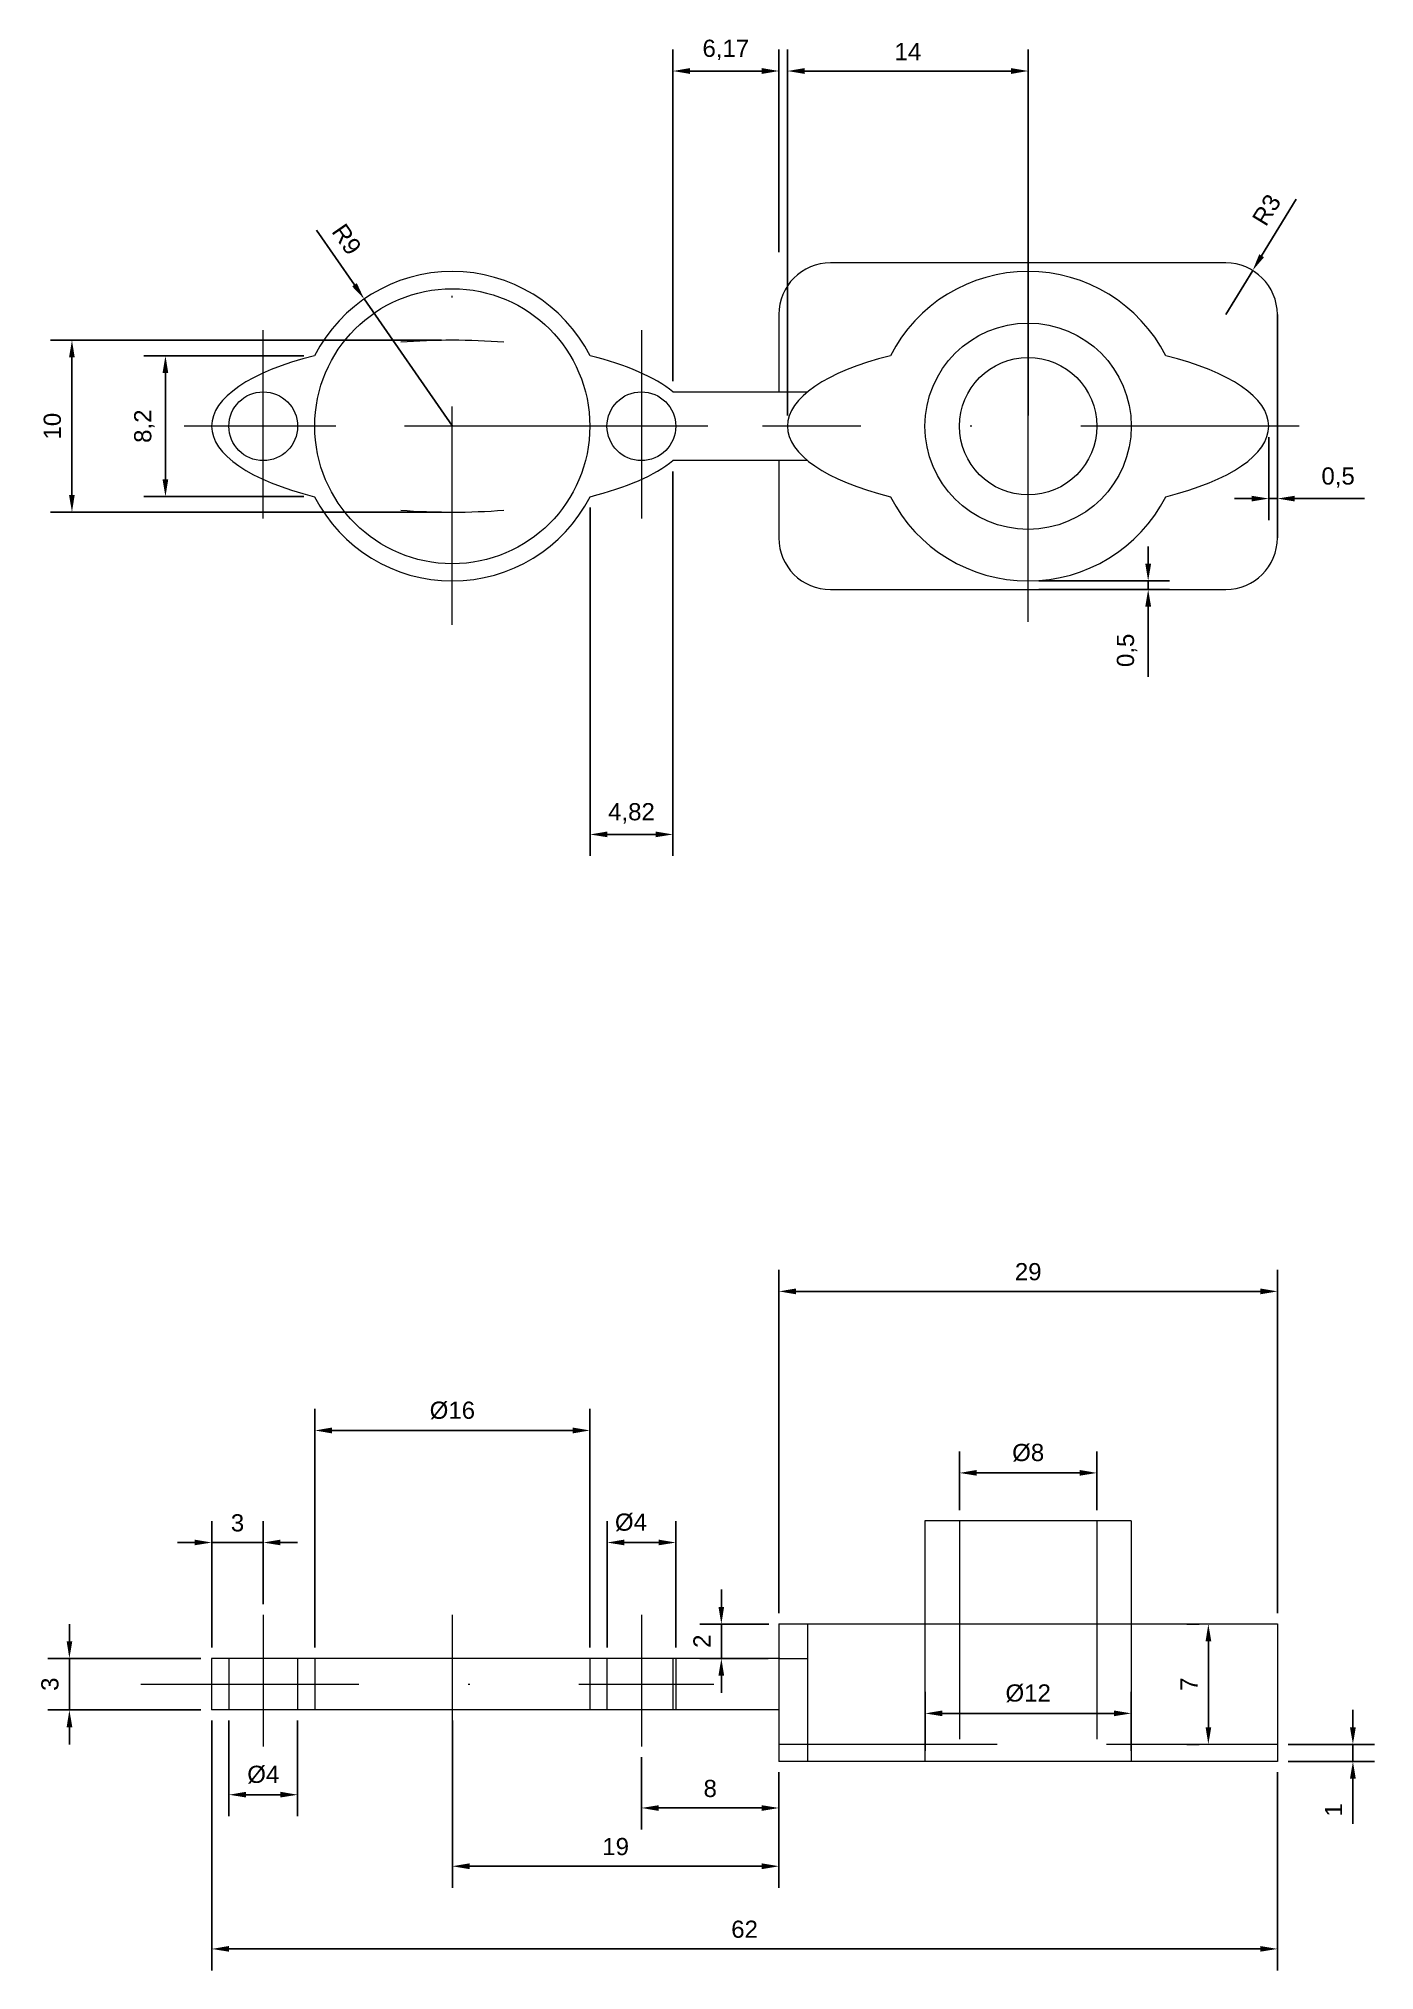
# Model space of a CAD drawing. Header units: millimetres. Extents: x -6 to 449, y -26 to 1066.
# Drawn here: x 33.8 to 111.5, y 953.3 to 1065.7 of the extents above; entities that cross this region are included whole.
import ezdxf

# ---------------------------------------------------------------- set-up
doc = ezdxf.new("R2010")
doc.units = ezdxf.units.MM
doc.linetypes.add('TRAZO_Y_PUNTO', pattern=[25.4, 12.7, -6.35, 0, -6.35])
doc.linetypes.add('TRAZOS', pattern=[19.05, 12.7, -6.35])
for name, color, linetype, lineweight in [('01_Contornos', 7, 'Continuous', 20), ('02_Ocultas', 4, 'TRAZOS', 20), ('03_Ejes', 1, 'TRAZO_Y_PUNTO', 18), ('04_Cotas', 3, 'Continuous', 18)]:
    doc.layers.add(name, color=color, linetype=linetype, lineweight=lineweight)
doc.styles.get("Standard").update_dxf_attribs({"font": 'arial.ttf'})
doc.dimstyles.new('ISO-25', dxfattribs={"dimtxt": 2.5, "dimasz": 2.5, "dimexe": 1.25, "dimexo": 0.625, "dimtad": 1, "dimtxsty": 'Standard', "dimcen": 2.5, "dimadec": 0, "dimazin": 0, "dimtfac": 1, "dimtmove": 0, "dimatfit": 3, "dimfxl": 1, "dimarcsym": 0})

msp = doc.modelspace()

# ---------------------------------------------------------------- blocks, each defined once
blk = doc.blocks.new('*D20')
at = {"layer": '04_Cotas', "color": 0, "lineweight": -2, "transparency": 16777216}
for p, q in [((43.89, 967.81), (43.89, 953.28)), ((105.89, 964.81), (105.89, 953.28)), ((44.89, 954.53), (104.89, 954.53))]:
    blk.add_line(p, q, dxfattribs=at)
at = {"layer": '04_Cotas', "color": 0, "transparency": 16777216}
for points in [[(44.89, 954.7), (44.89, 954.37), (43.89, 954.53)], [(104.89, 954.7), (104.89, 954.37), (105.89, 954.53)]]:
    blk.add_solid(points, dxfattribs=at)
at = {"layer": 'Defpoints', "color": 0, "transparency": 16777216}
for p in [(43.89, 968.43), (105.89, 965.43), (105.89, 954.53)]:
    blk.add_point(p, dxfattribs=at)
at = {"layer": '04_Cotas', "color": 0, "transparency": 16777216, "insert": (74.89, 955.67), "char_height": 1, "attachment_point": 5}
blk.add_mtext('62', dxfattribs=at)
blk = doc.blocks.new('*D21')
at = {"layer": '04_Cotas', "color": 0, "lineweight": -2, "transparency": 16777216}
for p, q in [((87.39, 980.06), (87.39, 983.47)), ((95.39, 980.06), (95.39, 983.47)), ((88.39, 982.22), (94.39, 982.22))]:
    blk.add_line(p, q, dxfattribs=at)
at = {"layer": '04_Cotas', "color": 0, "transparency": 16777216}
for points in [[(88.39, 982.39), (88.39, 982.06), (87.39, 982.22)], [(94.39, 982.39), (94.39, 982.06), (95.39, 982.22)]]:
    blk.add_solid(points, dxfattribs=at)
at = {"layer": 'Defpoints', "color": 0, "transparency": 16777216}
for p in [(95.39, 982.22), (87.39, 979.43), (95.39, 979.43)]:
    blk.add_point(p, dxfattribs=at)
at = {"layer": '04_Cotas', "color": 0, "transparency": 16777216, "insert": (91.39, 983.39), "char_height": 1, "attachment_point": 5}
blk.add_mtext('Ø8', dxfattribs=at)
blk = doc.blocks.new('*D22')
at = {"layer": '04_Cotas', "color": 0, "lineweight": -2, "transparency": 16777216}
for p, q in [((49.99, 1054.51), (52.19, 1051.33)), ((57.89, 1043.11), (52.76, 1050.51))]:
    blk.add_line(p, q, dxfattribs=at)
at = {"layer": '04_Cotas', "color": 0, "transparency": 16777216}
blk.add_solid([(52.33, 1051.43), (52.06, 1051.24), (52.76, 1050.51)], dxfattribs=at)
at = {"layer": 'Defpoints', "color": 0, "transparency": 16777216}
for p in [(52.76, 1050.51), (57.89, 1043.11)]:
    blk.add_point(p, dxfattribs=at)
at = {"layer": '04_Cotas', "color": 0, "transparency": 16777216, "insert": (51.74, 1053.98), "char_height": 1, "attachment_point": 5, "rotation": 304.6905}
blk.add_mtext('R9', dxfattribs=at)
blk = doc.blocks.new('*D23')
at = {"layer": '04_Cotas', "color": 0, "lineweight": -2, "transparency": 16777216}
for p, q in [((49.25, 1047.21), (39.95, 1047.21)), ((41.2, 1046.21), (41.2, 1040.01)), ((49.25, 1039.01), (39.95, 1039.01))]:
    blk.add_line(p, q, dxfattribs=at)
at = {"layer": '04_Cotas', "color": 0, "transparency": 16777216}
for points in [[(41.03, 1046.21), (41.36, 1046.21), (41.2, 1047.21)], [(41.03, 1040.01), (41.36, 1040.01), (41.2, 1039.01)]]:
    blk.add_solid(points, dxfattribs=at)
at = {"layer": 'Defpoints', "color": 0, "transparency": 16777216}
for p in [(49.87, 1047.21), (41.2, 1039.01), (49.87, 1039.01)]:
    blk.add_point(p, dxfattribs=at)
at = {"layer": '04_Cotas', "color": 0, "transparency": 16777216, "insert": (39.97, 1043.11), "char_height": 1, "attachment_point": 5, "rotation": 90}
blk.add_mtext('8,2', dxfattribs=at)
blk = doc.blocks.new('*D24')
at = {"layer": '04_Cotas', "color": 0, "lineweight": -2, "transparency": 16777216}
for p, q in [((70.72, 1040.48), (70.72, 1018.11)), ((65.9, 1038.38), (65.9, 1018.11)), ((69.72, 1019.36), (66.9, 1019.36))]:
    blk.add_line(p, q, dxfattribs=at)
at = {"layer": '04_Cotas', "color": 0, "transparency": 16777216}
for points in [[(66.9, 1019.53), (66.9, 1019.2), (65.9, 1019.36)], [(69.72, 1019.53), (69.72, 1019.2), (70.72, 1019.36)]]:
    blk.add_solid(points, dxfattribs=at)
at = {"layer": 'Defpoints', "color": 0, "transparency": 16777216}
for p in [(70.72, 1041.11), (65.9, 1039.01), (65.9, 1019.36)]:
    blk.add_point(p, dxfattribs=at)
at = {"layer": '04_Cotas', "color": 0, "transparency": 16777216, "insert": (68.31, 1020.59), "char_height": 1, "attachment_point": 5}
blk.add_mtext('4,82', dxfattribs=at)
blk = doc.blocks.new('*D25')
at = {"layer": '04_Cotas', "color": 0, "lineweight": -2, "transparency": 16777216}
for p, q in [((70.72, 1045.73), (70.72, 1065.02)), ((76.89, 1053.23), (76.89, 1065.02)), ((71.72, 1063.77), (75.89, 1063.77))]:
    blk.add_line(p, q, dxfattribs=at)
at = {"layer": '04_Cotas', "color": 0, "transparency": 16777216}
for points in [[(71.72, 1063.94), (71.72, 1063.6), (70.72, 1063.77)], [(75.89, 1063.94), (75.89, 1063.6), (76.89, 1063.77)]]:
    blk.add_solid(points, dxfattribs=at)
at = {"layer": 'Defpoints', "color": 0, "transparency": 16777216}
for p in [(76.89, 1063.77), (76.89, 1052.61), (70.72, 1045.11)]:
    blk.add_point(p, dxfattribs=at)
at = {"layer": '04_Cotas', "color": 0, "transparency": 16777216, "insert": (73.8, 1065), "char_height": 1, "attachment_point": 5}
blk.add_mtext('6,17', dxfattribs=at)
blk = doc.blocks.new('*D26')
at = {"layer": '04_Cotas', "color": 0, "lineweight": -2, "transparency": 16777216}
for p, q in [((57.26, 1048.11), (34.51, 1048.11)), ((35.76, 1047.11), (35.76, 1039.11)), ((57.26, 1038.11), (34.51, 1038.11))]:
    blk.add_line(p, q, dxfattribs=at)
at = {"layer": '04_Cotas', "color": 0, "transparency": 16777216}
for points in [[(35.59, 1047.11), (35.92, 1047.11), (35.76, 1048.11)], [(35.59, 1039.11), (35.92, 1039.11), (35.76, 1038.11)]]:
    blk.add_solid(points, dxfattribs=at)
at = {"layer": 'Defpoints', "color": 0, "transparency": 16777216}
for p in [(57.89, 1048.11), (35.76, 1038.11), (57.89, 1038.11)]:
    blk.add_point(p, dxfattribs=at)
at = {"layer": '04_Cotas', "color": 0, "transparency": 16777216, "insert": (34.62, 1043.11), "char_height": 1, "attachment_point": 5, "rotation": 90}
blk.add_mtext('10', dxfattribs=at)
blk = doc.blocks.new('*D27')
at = {"layer": '04_Cotas', "color": 0, "lineweight": -2, "transparency": 16777216}
for p, q in [((49.89, 972.06), (49.89, 985.94)), ((65.89, 972.06), (65.89, 985.94)), ((50.89, 984.69), (64.89, 984.69))]:
    blk.add_line(p, q, dxfattribs=at)
at = {"layer": '04_Cotas', "color": 0, "transparency": 16777216}
for points in [[(50.89, 984.86), (50.89, 984.52), (49.89, 984.69)], [(64.89, 984.86), (64.89, 984.52), (65.89, 984.69)]]:
    blk.add_solid(points, dxfattribs=at)
at = {"layer": 'Defpoints', "color": 0, "transparency": 16777216}
for p in [(65.89, 984.69), (49.89, 971.43), (65.89, 971.43)]:
    blk.add_point(p, dxfattribs=at)
at = {"layer": '04_Cotas', "color": 0, "transparency": 16777216, "insert": (57.89, 985.85), "char_height": 1, "attachment_point": 5}
blk.add_mtext('Ø16', dxfattribs=at)
blk = doc.blocks.new('*D16')
at = {"layer": '04_Cotas', "color": 0, "lineweight": -2, "transparency": 16777216}
for p, q in [((77.39, 1043.73), (77.39, 1065.02)), ((91.39, 1043.73), (91.39, 1065.02)), ((90.39, 1063.77), (78.39, 1063.77))]:
    blk.add_line(p, q, dxfattribs=at)
at = {"layer": '04_Cotas', "color": 0, "transparency": 16777216}
for points in [[(78.39, 1063.94), (78.39, 1063.6), (77.39, 1063.77)], [(90.39, 1063.94), (90.39, 1063.6), (91.39, 1063.77)]]:
    blk.add_solid(points, dxfattribs=at)
at = {"layer": 'Defpoints', "color": 0, "transparency": 16777216}
for p in [(77.39, 1063.77), (77.39, 1043.11), (91.39, 1043.11)]:
    blk.add_point(p, dxfattribs=at)
at = {"layer": '04_Cotas', "color": 0, "transparency": 16777216, "insert": (84.39, 1064.9), "char_height": 1, "attachment_point": 5}
blk.add_mtext('14', dxfattribs=at)
blk = doc.blocks.new('*D28')
at = {"layer": '04_Cotas', "color": 0, "lineweight": -2, "transparency": 16777216}
for p, q in [((85.39, 966.06), (85.39, 969.48)), ((97.39, 966.06), (97.39, 969.48)), ((86.39, 968.23), (96.39, 968.23))]:
    blk.add_line(p, q, dxfattribs=at)
at = {"layer": '04_Cotas', "color": 0, "transparency": 16777216}
for points in [[(86.39, 968.4), (86.39, 968.07), (85.39, 968.23)], [(96.39, 968.4), (96.39, 968.07), (97.39, 968.23)]]:
    blk.add_solid(points, dxfattribs=at)
at = {"layer": 'Defpoints', "color": 0, "transparency": 16777216}
for p in [(97.39, 968.23), (85.39, 965.43), (97.39, 965.43)]:
    blk.add_point(p, dxfattribs=at)
at = {"layer": '04_Cotas', "color": 0, "transparency": 16777216, "insert": (91.39, 969.4), "char_height": 1, "attachment_point": 5}
blk.add_mtext('Ø12', dxfattribs=at)
blk = doc.blocks.new('*D29')
at = {"layer": '04_Cotas', "color": 0, "lineweight": -2, "transparency": 16777216}
for p, q in [((76.89, 974.06), (76.89, 994.03)), ((105.89, 974.06), (105.89, 994.03)), ((77.89, 992.78), (104.89, 992.78))]:
    blk.add_line(p, q, dxfattribs=at)
at = {"layer": '04_Cotas', "color": 0, "transparency": 16777216}
for points in [[(77.89, 992.95), (77.89, 992.61), (76.89, 992.78)], [(104.89, 992.95), (104.89, 992.61), (105.89, 992.78)]]:
    blk.add_solid(points, dxfattribs=at)
at = {"layer": 'Defpoints', "color": 0, "transparency": 16777216}
for p in [(105.89, 992.78), (76.89, 973.43), (105.89, 973.43)]:
    blk.add_point(p, dxfattribs=at)
at = {"layer": '04_Cotas', "color": 0, "transparency": 16777216, "insert": (91.39, 993.92), "char_height": 1, "attachment_point": 5}
blk.add_mtext('29', dxfattribs=at)
blk = doc.blocks.new('*D17')
at = {"layer": '04_Cotas', "color": 0, "lineweight": -2, "transparency": 16777216}
for p, q in [((66.89, 972.06), (66.89, 979.42)), ((70.89, 972.06), (70.89, 979.42)), ((69.89, 978.17), (67.89, 978.17))]:
    blk.add_line(p, q, dxfattribs=at)
at = {"layer": '04_Cotas', "color": 0, "transparency": 16777216}
for points in [[(67.89, 978.34), (67.89, 978.01), (66.89, 978.17)], [(69.89, 978.34), (69.89, 978.01), (70.89, 978.17)]]:
    blk.add_solid(points, dxfattribs=at)
at = {"layer": 'Defpoints', "color": 0, "transparency": 16777216}
for p in [(66.89, 978.17), (66.89, 971.43), (70.89, 971.43)]:
    blk.add_point(p, dxfattribs=at)
at = {"layer": '04_Cotas', "color": 0, "transparency": 16777216, "insert": (68.28, 979.34), "char_height": 1, "attachment_point": 5}
blk.add_mtext('Ø4', dxfattribs=at)
blk = doc.blocks.new('*D30')
at = {"layer": '04_Cotas', "color": 0, "lineweight": -2, "transparency": 16777216}
for p, q in [((44.89, 967.81), (44.89, 962.25)), ((48.89, 967.81), (48.89, 962.25)), ((45.89, 963.5), (47.89, 963.5))]:
    blk.add_line(p, q, dxfattribs=at)
at = {"layer": '04_Cotas', "color": 0, "transparency": 16777216}
for points in [[(45.89, 963.67), (45.89, 963.34), (44.89, 963.5)], [(47.89, 963.67), (47.89, 963.34), (48.89, 963.5)]]:
    blk.add_solid(points, dxfattribs=at)
at = {"layer": 'Defpoints', "color": 0, "transparency": 16777216}
for p in [(44.89, 968.43), (48.89, 968.43), (48.89, 963.5)]:
    blk.add_point(p, dxfattribs=at)
at = {"layer": '04_Cotas', "color": 0, "transparency": 16777216, "insert": (46.89, 964.67), "char_height": 1, "attachment_point": 5}
blk.add_mtext('Ø4', dxfattribs=at)
blk = doc.blocks.new('*D31')
at = {"layer": '04_Cotas', "color": 0, "lineweight": -2, "transparency": 16777216}
for p, q in [((110.28, 967.43), (110.28, 968.43)), ((106.51, 966.43), (111.53, 966.43)), ((110.28, 966.43), (110.28, 965.43)), ((106.51, 965.43), (111.53, 965.43)), ((110.28, 964.43), (110.28, 961.81))]:
    blk.add_line(p, q, dxfattribs=at)
at = {"layer": '04_Cotas', "color": 0, "transparency": 16777216}
for points in [[(110.11, 967.43), (110.45, 967.43), (110.28, 966.43)], [(110.11, 964.43), (110.45, 964.43), (110.28, 965.43)]]:
    blk.add_solid(points, dxfattribs=at)
at = {"layer": 'Defpoints', "color": 0, "transparency": 16777216}
for p in [(105.89, 966.43), (105.89, 965.43), (110.28, 965.43)]:
    blk.add_point(p, dxfattribs=at)
at = {"layer": '04_Cotas', "color": 0, "transparency": 16777216, "insert": (109.15, 962.62), "char_height": 1, "attachment_point": 5, "rotation": 90}
blk.add_mtext('1', dxfattribs=at)
blk = doc.blocks.new('*D32')
at = {"layer": '04_Cotas', "color": 0, "lineweight": -2, "transparency": 16777216}
for p, q in [((68.89, 965.69), (68.89, 961.48)), ((76.89, 964.81), (76.89, 961.48)), ((69.89, 962.73), (75.89, 962.73))]:
    blk.add_line(p, q, dxfattribs=at)
at = {"layer": '04_Cotas', "color": 0, "transparency": 16777216}
for points in [[(69.89, 962.89), (69.89, 962.56), (68.89, 962.73)], [(75.89, 962.89), (75.89, 962.56), (76.89, 962.73)]]:
    blk.add_solid(points, dxfattribs=at)
at = {"layer": 'Defpoints', "color": 0, "transparency": 16777216}
for p in [(68.89, 966.31), (76.89, 965.43), (76.89, 962.73)]:
    blk.add_point(p, dxfattribs=at)
at = {"layer": '04_Cotas', "color": 0, "transparency": 16777216, "insert": (72.89, 963.86), "char_height": 1, "attachment_point": 5}
blk.add_mtext('8', dxfattribs=at)
blk = doc.blocks.new('*D33')
at = {"layer": '04_Cotas', "color": 0, "lineweight": -2, "transparency": 16777216}
for p, q in [((43.89, 972.06), (43.89, 979.42)), ((46.89, 974.58), (46.89, 979.42)), ((42.89, 978.17), (41.89, 978.17)), ((43.89, 978.17), (46.89, 978.17)), ((47.89, 978.17), (48.89, 978.17))]:
    blk.add_line(p, q, dxfattribs=at)
at = {"layer": '04_Cotas', "color": 0, "transparency": 16777216}
for points in [[(42.89, 978.34), (42.89, 978.01), (43.89, 978.17)], [(47.89, 978.34), (47.89, 978.01), (46.89, 978.17)]]:
    blk.add_solid(points, dxfattribs=at)
at = {"layer": 'Defpoints', "color": 0, "transparency": 16777216}
for p in [(46.89, 978.17), (46.89, 973.96), (43.89, 971.43)]:
    blk.add_point(p, dxfattribs=at)
at = {"layer": '04_Cotas', "color": 0, "transparency": 16777216, "insert": (45.39, 979.31), "char_height": 1, "attachment_point": 5}
blk.add_mtext('3', dxfattribs=at)
blk = doc.blocks.new('*D34')
at = {"layer": '04_Cotas', "color": 0, "lineweight": -2, "transparency": 16777216}
for p, q in [((73.54, 974.43), (73.54, 975.43)), ((76.31, 973.43), (72.29, 973.43)), ((73.54, 971.43), (73.54, 973.43)), ((76.26, 971.43), (72.29, 971.43)), ((73.54, 970.43), (73.54, 969.43))]:
    blk.add_line(p, q, dxfattribs=at)
at = {"layer": '04_Cotas', "color": 0, "transparency": 16777216}
for points in [[(73.37, 974.43), (73.7, 974.43), (73.54, 973.43)], [(73.37, 970.43), (73.7, 970.43), (73.54, 971.43)]]:
    blk.add_solid(points, dxfattribs=at)
at = {"layer": 'Defpoints', "color": 0, "transparency": 16777216}
for p in [(73.54, 973.43), (76.94, 973.43), (76.89, 971.43)]:
    blk.add_point(p, dxfattribs=at)
at = {"layer": '04_Cotas', "color": 0, "transparency": 16777216, "insert": (72.41, 972.43), "char_height": 1, "attachment_point": 5, "rotation": 90}
blk.add_mtext('2', dxfattribs=at)
blk = doc.blocks.new('*D18')
at = {"layer": '04_Cotas', "color": 0, "lineweight": -2, "transparency": 16777216}
for p, q in [((35.61, 972.43), (35.61, 973.43)), ((43.26, 971.43), (34.36, 971.43)), ((35.61, 971.43), (35.61, 968.43)), ((43.26, 968.43), (34.36, 968.43)), ((35.61, 967.43), (35.61, 966.43))]:
    blk.add_line(p, q, dxfattribs=at)
at = {"layer": '04_Cotas', "color": 0, "transparency": 16777216}
for points in [[(35.45, 972.43), (35.78, 972.43), (35.61, 971.43)], [(35.45, 967.43), (35.78, 967.43), (35.61, 968.43)]]:
    blk.add_solid(points, dxfattribs=at)
at = {"layer": 'Defpoints', "color": 0, "transparency": 16777216}
for p in [(43.89, 971.43), (35.61, 968.43), (43.89, 968.43)]:
    blk.add_point(p, dxfattribs=at)
at = {"layer": '04_Cotas', "color": 0, "transparency": 16777216, "insert": (34.48, 969.93), "char_height": 1, "attachment_point": 5, "rotation": 90}
blk.add_mtext('3', dxfattribs=at)
blk = doc.blocks.new('*D19')
at = {"layer": '04_Cotas', "color": 0, "lineweight": -2, "transparency": 16777216}
for p, q in [((101.33, 973.43), (100.62, 973.43)), ((101.87, 967.43), (101.87, 972.43)), ((101.33, 966.43), (100.62, 966.43))]:
    blk.add_line(p, q, dxfattribs=at)
at = {"layer": '04_Cotas', "color": 0, "transparency": 16777216}
for points in [[(101.71, 972.43), (102.04, 972.43), (101.87, 973.43)], [(101.71, 967.43), (102.04, 967.43), (101.87, 966.43)]]:
    blk.add_solid(points, dxfattribs=at)
at = {"layer": 'Defpoints', "color": 0, "transparency": 16777216}
for p in [(101.87, 973.43), (101.96, 973.43), (101.96, 966.43)]:
    blk.add_point(p, dxfattribs=at)
at = {"layer": '04_Cotas', "color": 0, "transparency": 16777216, "insert": (100.75, 969.93), "char_height": 1, "attachment_point": 5, "rotation": 90}
blk.add_mtext('7', dxfattribs=at)
blk = doc.blocks.new('*D35')
at = {"layer": '04_Cotas', "color": 0, "lineweight": -2, "transparency": 16777216}
for p, q in [((105.39, 1042.48), (105.39, 1037.65)), ((105.89, 1042.48), (105.89, 1037.65)), ((104.39, 1038.9), (103.39, 1038.9)), ((105.39, 1038.9), (105.89, 1038.9)), ((106.89, 1038.9), (110.96, 1038.9))]:
    blk.add_line(p, q, dxfattribs=at)
at = {"layer": '04_Cotas', "color": 0, "transparency": 16777216}
for points in [[(104.39, 1039.06), (104.39, 1038.73), (105.39, 1038.9)], [(106.89, 1039.06), (106.89, 1038.73), (105.89, 1038.9)]]:
    blk.add_solid(points, dxfattribs=at)
at = {"layer": 'Defpoints', "color": 0, "transparency": 16777216}
for p in [(105.39, 1043.11), (105.89, 1043.11), (105.89, 1038.9)]:
    blk.add_point(p, dxfattribs=at)
at = {"layer": '04_Cotas', "color": 0, "transparency": 16777216, "insert": (109.42, 1040.12), "char_height": 1, "attachment_point": 5}
blk.add_mtext('0,5', dxfattribs=at)
blk = doc.blocks.new('*D36')
at = {"layer": '04_Cotas', "color": 0, "lineweight": -2, "transparency": 16777216}
for p, q in [((98.37, 1035.11), (98.37, 1036.11)), ((92.01, 1034.11), (99.62, 1034.11)), ((98.37, 1034.11), (98.37, 1033.61)), ((92.01, 1033.61), (99.62, 1033.61)), ((98.37, 1032.61), (98.37, 1028.53))]:
    blk.add_line(p, q, dxfattribs=at)
at = {"layer": '04_Cotas', "color": 0, "transparency": 16777216}
for points in [[(98.2, 1035.11), (98.54, 1035.11), (98.37, 1034.11)], [(98.2, 1032.61), (98.54, 1032.61), (98.37, 1033.61)]]:
    blk.add_solid(points, dxfattribs=at)
at = {"layer": 'Defpoints', "color": 0, "transparency": 16777216}
for p in [(91.39, 1034.11), (91.39, 1033.61), (98.37, 1033.61)]:
    blk.add_point(p, dxfattribs=at)
at = {"layer": '04_Cotas', "color": 0, "transparency": 16777216, "insert": (97.14, 1030.07), "char_height": 1, "attachment_point": 5, "rotation": 90}
blk.add_mtext('0,5', dxfattribs=at)
blk = doc.blocks.new('*D37')
at = {"layer": '04_Cotas', "color": 0, "lineweight": -2, "transparency": 16777216}
for p, q in [((106.98, 1056.32), (104.97, 1053.02)), ((102.89, 1049.61), (104.45, 1052.17))]:
    blk.add_line(p, q, dxfattribs=at)
at = {"layer": '04_Cotas', "color": 0, "transparency": 16777216}
blk.add_solid([(104.83, 1053.11), (105.11, 1052.94), (104.45, 1052.17)], dxfattribs=at)
at = {"layer": 'Defpoints', "color": 0, "transparency": 16777216}
for p in [(104.45, 1052.17), (102.89, 1049.61)]:
    blk.add_point(p, dxfattribs=at)
at = {"layer": '04_Cotas', "color": 0, "transparency": 16777216, "insert": (105.26, 1055.69), "char_height": 1, "attachment_point": 5, "rotation": 58.6228}
blk.add_mtext('R3', dxfattribs=at)
blk = doc.blocks.new('*D38')
at = {"layer": '04_Cotas', "color": 0, "lineweight": -2, "transparency": 16777216}
for p, q in [((57.89, 967.81), (57.89, 958.09)), ((76.89, 964.81), (76.89, 958.09)), ((58.89, 959.34), (75.89, 959.34))]:
    blk.add_line(p, q, dxfattribs=at)
at = {"layer": '04_Cotas', "color": 0, "transparency": 16777216}
for points in [[(58.89, 959.51), (58.89, 959.17), (57.89, 959.34)], [(75.89, 959.51), (75.89, 959.17), (76.89, 959.34)]]:
    blk.add_solid(points, dxfattribs=at)
at = {"layer": 'Defpoints', "color": 0, "transparency": 16777216}
for p in [(57.89, 968.43), (76.89, 965.43), (76.89, 959.34)]:
    blk.add_point(p, dxfattribs=at)
at = {"layer": '04_Cotas', "color": 0, "transparency": 16777216, "insert": (67.39, 960.48), "char_height": 1, "attachment_point": 5}
blk.add_mtext('19', dxfattribs=at)

# ---------------------------------------------------------------- dimensions: what is measured, and where the dimension line sits
at = {"layer": '04_Cotas'}
for base, p1, p2, picture, middle in [((76.886, 1063.771), (70.717, 1045.108), (76.886, 1052.608), '*D25', (73.801, 1064.997)), ((77.386, 1063.771), (91.386, 1043.108), (77.386, 1043.108), '*D16', (84.386, 1064.898)), ((105.886, 1038.895), (105.386, 1043.108), (105.886, 1043.108), '*D35', (109.425, 1040.121)), ((65.897, 1019.364), (70.717, 1041.108), (65.897, 1039.008), '*D24', (68.307, 1020.59)), ((105.886, 992.781), (76.886, 973.432), (105.886, 973.432), '*D29', (91.386, 993.916)), ((46.886, 978.174), (43.886, 971.432), (46.886, 973.958), '*D33', (45.386, 979.31)), ((76.886, 962.728), (68.886, 966.311), (76.886, 965.432), '*D32', (72.886, 963.863))]:
    dim = msp.add_linear_dim(base=base, p1=p1, p2=p2, dimstyle='ISO-25', override={"dimtxt": 1, "dimasz": 1}, dxfattribs=at)
    dim.commit()
    dim.dimension.update_dxf_attribs({"geometry": picture, "text_midpoint": middle})
for center, mpoint, override, picture, middle in [((102.886, 1049.608), (104.448, 1052.17), {"dimtxt": 1, "dimasz": 1, "dimcen": 2.5}, '*D37', (105.264, 1055.691)), ((57.886, 1043.108), (52.763, 1050.509), {"dimtxt": 1, "dimasz": 1}, '*D22', (51.744, 1053.977))]:
    dim = msp.add_radius_dim(center=center, mpoint=mpoint, dimstyle='ISO-25', override=override, dxfattribs=at)
    dim.commit()
    dim.dimension.update_dxf_attribs({"geometry": picture, "text_midpoint": middle})
for base, p1, p2, picture, middle in [((35.756, 1038.108), (57.886, 1048.108), (57.886, 1038.108), '*D26', (34.62, 1043.108)), ((41.197, 1039.008), (49.874, 1047.209), (49.874, 1039.008), '*D23', (39.971, 1043.108)), ((98.37, 1033.608), (91.386, 1034.108), (91.386, 1033.608), '*D36', (97.144, 1030.069)), ((73.536, 973.432), (76.886, 971.432), (76.937, 973.432), '*D34', (72.409, 972.432)), ((35.613, 968.432), (43.886, 971.432), (43.886, 968.432), '*D18', (34.477, 969.932)), ((101.872, 973.432), (101.957, 966.432), (101.957, 973.432), '*D19', (100.747, 969.932)), ((110.279, 965.432), (105.886, 966.432), (105.886, 965.432), '*D31', (109.152, 962.622))]:
    dim = msp.add_linear_dim(base=base, p1=p1, p2=p2, angle=90, dimstyle='ISO-25', override={"dimtxt": 1, "dimasz": 1}, dxfattribs=at)
    dim.commit()
    dim.dimension.update_dxf_attribs({"geometry": picture, "text_midpoint": middle})
for base, p1, p2, text, picture, middle in [((65.886, 984.689), (49.886, 971.432), (65.886, 971.432), 'Ø16', '*D27', (57.886, 985.852)), ((97.386, 968.233), (85.386, 965.432), (97.386, 965.432), 'Ø12', '*D28', (91.386, 969.396)), ((48.886, 963.504), (44.886, 968.432), (48.886, 968.432), 'Ø4', '*D30', (46.886, 964.668))]:
    dim = msp.add_linear_dim(base=base, p1=p1, p2=p2, text=text, dimstyle='ISO-25', override={"dimtxt": 1, "dimasz": 1}, dxfattribs=at)
    dim.commit()
    dim.dimension.update_dxf_attribs({"geometry": picture, "text_midpoint": middle})
for base, p1, p2, text, picture, middle in [((95.386, 982.223), (87.386, 979.432), (95.386, 979.432), 'Ø8', '*D21', (91.386, 982.223)), ((66.886, 978.174), (70.886, 971.432), (66.886, 971.432), 'Ø4', '*D17', (68.282, 978.174))]:
    dim = msp.add_linear_dim(base=base, p1=p1, p2=p2, text=text, dimstyle='ISO-25', override={"dimtxt": 1, "dimasz": 1}, dxfattribs=at)
    dim.commit()
    dim.dimension.update_dxf_attribs({"geometry": picture, "text_midpoint": middle, "dimtype": 160})
for base, p1, p2, picture, middle in [((105.886, 954.534), (43.886, 968.432), (105.886, 965.432), '*D20', (74.886, 954.534)), ((76.886, 959.341), (57.886, 968.432), (76.886, 965.432), '*D38', (67.386, 959.341))]:
    dim = msp.add_linear_dim(base=base, p1=p1, p2=p2, dimstyle='ISO-25', override={"dimtxt": 1, "dimasz": 1}, dxfattribs=at)
    dim.commit()
    dim.dimension.update_dxf_attribs({"geometry": picture, "text_midpoint": middle, "dimtype": 160})

# ---------------------------------------------------------------- linework, layer by layer
msp.add_line((105.886, 1036.608), (105.886, 1049.608))
at = {"layer": '01_Contornos'}
for p, q in [((102.886, 1052.608), (79.886, 1052.608)), ((76.886, 1049.608), (76.886, 1045.108)), ((70.717, 1045.108), (78.555, 1045.108)), ((78.555, 1041.108), (70.717, 1041.108)), ((76.886, 1041.108), (76.886, 1036.608)), ((79.886, 1033.608), (102.886, 1033.608)), ((97.386, 979.432), (85.386, 979.432)), ((85.386, 979.432), (85.386, 973.432)), ((97.386, 979.432), (97.386, 973.432)), ((76.886, 973.432), (105.886, 973.432)), ((76.886, 973.432), (76.886, 971.432)), ((105.886, 973.432), (105.886, 965.432)), ((76.937, 971.432), (43.886, 971.432)), ((43.886, 971.432), (43.886, 968.432)), ((49.886, 971.432), (49.886, 968.432)), ((65.886, 971.432), (65.886, 968.432)), ((70.717, 971.432), (70.717, 968.432)), ((76.886, 968.432), (43.886, 968.432)), ((76.886, 968.432), (76.886, 965.432)), ((105.886, 965.432), (76.886, 965.432))]:
    msp.add_line(p, q, dxfattribs=at)
for centre, radius in [((57.886, 1043.108), 8), ((91.386, 1043.108), 6), ((91.386, 1043.108), 4), ((46.886, 1043.108), 2), ((68.886, 1043.108), 2)]:
    msp.add_circle(centre, radius, dxfattribs=at)
for centre, radius, start, end in [((57.886, 1043.108), 9, 27.10318, 152.89682), ((79.886, 1049.608), 3, 90, 180), ((91.386, 1043.108), 9, 27.10318, 152.89682), ((102.886, 1049.608), 3, 0, 90), ((57.886, 1043.108), 9, 207.10318, 332.89682), ((91.386, 1043.108), 9, 207.10318, 332.89682), ((79.886, 1036.608), 3, 180, 270), ((102.886, 1036.608), 3, 270, 0)]:
    msp.add_arc(centre, radius, start, end, dxfattribs=at)
for centre, start_param, end_param in [((57.886, 1043.108), 5.3216522, 7.2447184), ((57.886, 1043.108), 9.8362948, 10.3863111), ((91.386, 1043.108), 5.3216522, 7.2447184), ((91.386, 1043.108), 8.4632448, 10.3863111), ((57.886, 1043.108), 8.4632448, 9.0132611)]:
    msp.add_ellipse(centre, major_axis=(-14, 0), ratio=0.3571429, start_param=start_param, end_param=end_param, dxfattribs=at)
at = {"layer": '02_Ocultas'}
for p, q in [((87.386, 979.432), (87.386, 965.432)), ((95.386, 979.432), (95.386, 965.432)), ((78.555, 973.432), (78.555, 965.432)), ((85.386, 973.432), (85.386, 965.432)), ((97.386, 973.432), (97.386, 965.432)), ((44.886, 971.432), (44.886, 968.432)), ((48.886, 971.432), (48.886, 968.432)), ((66.886, 971.432), (66.886, 968.432)), ((70.886, 971.432), (70.886, 968.432)), ((76.886, 971.432), (76.886, 968.432)), ((76.886, 971.432), (78.555, 971.432)), ((76.886, 966.432), (105.886, 966.432))]:
    msp.add_line(p, q, dxfattribs=at)
at = {"layer": '03_Ejes'}
for p, q in [((91.386, 1031.735), (91.386, 1054.482)), ((57.886, 1031.549), (57.886, 1053.647)), ((46.886, 1037.749), (46.886, 1048.689)), ((68.886, 1048.689), (68.886, 1037.749)), ((51.113, 1043.108), (42.294, 1043.108)), ((67.799, 1043.108), (50.548, 1043.108)), ((72.756, 1043.108), (64.458, 1043.108)), ((107.156, 1043.108), (75.929, 1043.108)), ((46.886, 973.958), (46.886, 966.311)), ((57.886, 973.958), (57.886, 966.311)), ((68.886, 973.958), (68.886, 966.311)), ((39.757, 969.932), (73.106, 969.932))]:
    msp.add_line(p, q, dxfattribs=at)
at = {"layer": '04_Cotas'}
for start_param, end_param in [(7.6380211, 8.0699421), (4.4964285, 4.9283495)]:
    msp.add_ellipse((57.886, 1043.108), major_axis=(14, 0), ratio=0.3571429, start_param=start_param, end_param=end_param, dxfattribs=at)

msp.set_redraw_order([(e.dxf.handle, doc.entitydb.next_handle()) for e in msp.query("TEXT MTEXT ATTDEF DIMENSION ARC_DIMENSION")])  # texts and dimensions are drawn at this point

doc.saveas('drawing.dxf')
